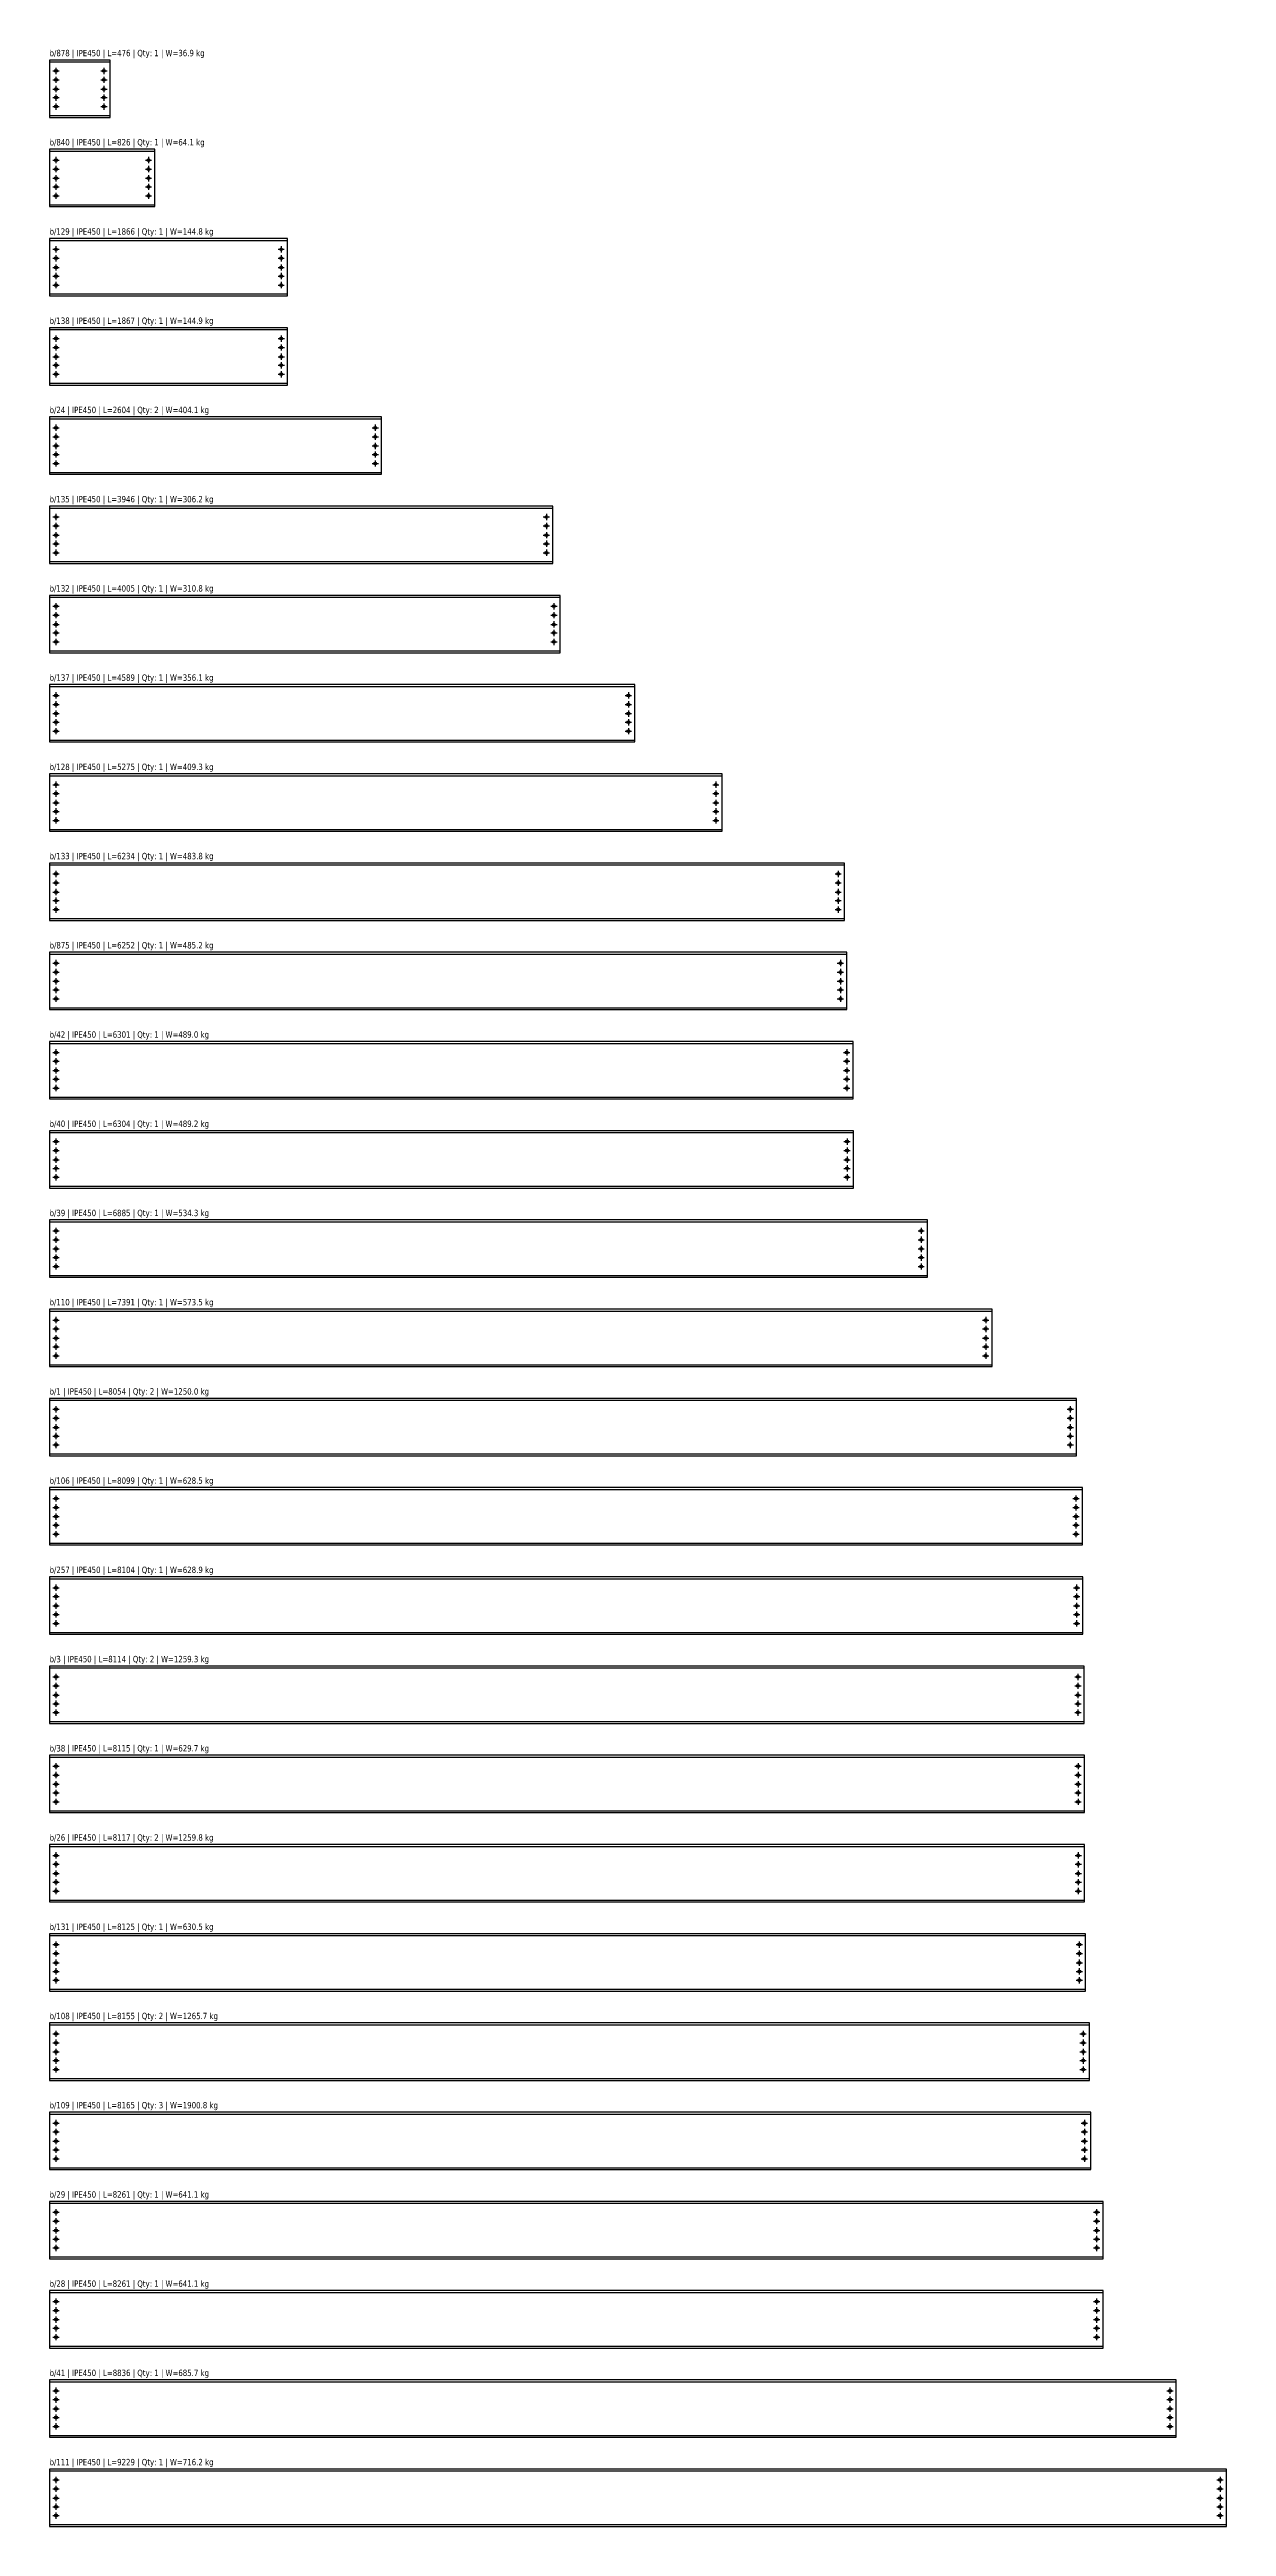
# Model space of a CAD drawing. Header units: millimetres. Extents: x 0 to 240831, y 0 to 45222.
# Drawn here: x 15000 to 24229, y 16000 to 35432 of the extents above; entities that cross this region are included whole.
import ezdxf
from ezdxf.enums import TextEntityAlignment as Align

# ---------------------------------------------------------------- set-up
doc = ezdxf.new("R2010")
doc.units = ezdxf.units.MM
doc.header["$LTSCALE"] = 1000
for name, color, linetype in [('IPE450', 2, 'Continuous'), ('PERFORACIONES', 1, 'Continuous'), ('TXT_GEN', 3, 'Continuous')]:
    doc.layers.add(name, color=color, linetype=linetype)
doc.styles.add('VERDNA', font='verdana.ttf', dxfattribs={"width": 0.8})

msp = doc.modelspace()

# ---------------------------------------------------------------- texts
at = {"layer": 'TXT_GEN', "style": 'VERDNA', "width": 0.8}
for s, p in [('b/878 | IPE450 | L=476 | Qty: 1 | W=36.9 kg', (15000, 35365)), ('b/840 | IPE450 | L=826 | Qty: 1 | W=64.1 kg', (15000, 34665)), ('b/129 | IPE450 | L=1866 | Qty: 1 | W=144.8 kg', (15000, 33965)), ('b/138 | IPE450 | L=1867 | Qty: 1 | W=144.9 kg', (15000, 33265)), ('b/24 | IPE450 | L=2604 | Qty: 2 | W=404.1 kg', (15000, 32565)), ('b/135 | IPE450 | L=3946 | Qty: 1 | W=306.2 kg', (15000, 31865)), ('b/132 | IPE450 | L=4005 | Qty: 1 | W=310.8 kg', (15000, 31165)), ('b/137 | IPE450 | L=4589 | Qty: 1 | W=356.1 kg', (15000, 30465)), ('b/128 | IPE450 | L=5275 | Qty: 1 | W=409.3 kg', (15000, 29765)), ('b/133 | IPE450 | L=6234 | Qty: 1 | W=483.8 kg', (15000, 29065)), ('b/875 | IPE450 | L=6252 | Qty: 1 | W=485.2 kg', (15000, 28365)), ('b/42 | IPE450 | L=6301 | Qty: 1 | W=489.0 kg', (15000, 27665)), ('b/40 | IPE450 | L=6304 | Qty: 1 | W=489.2 kg', (15000, 26965)), ('b/39 | IPE450 | L=6885 | Qty: 1 | W=534.3 kg', (15000, 26265)), ('b/110 | IPE450 | L=7391 | Qty: 1 | W=573.5 kg', (15000, 25565)), ('b/1 | IPE450 | L=8054 | Qty: 2 | W=1250.0 kg', (15000, 24865)), ('b/106 | IPE450 | L=8099 | Qty: 1 | W=628.5 kg', (15000, 24165)), ('b/257 | IPE450 | L=8104 | Qty: 1 | W=628.9 kg', (15000, 23465)), ('b/3 | IPE450 | L=8114 | Qty: 2 | W=1259.3 kg', (15000, 22765)), ('b/38 | IPE450 | L=8115 | Qty: 1 | W=629.7 kg', (15000, 22065)), ('b/26 | IPE450 | L=8117 | Qty: 2 | W=1259.8 kg', (15000, 21365)), ('b/131 | IPE450 | L=8125 | Qty: 1 | W=630.5 kg', (15000, 20665)), ('b/108 | IPE450 | L=8155 | Qty: 2 | W=1265.7 kg', (15000, 19965)), ('b/109 | IPE450 | L=8165 | Qty: 3 | W=1900.8 kg', (15000, 19265)), ('b/29 | IPE450 | L=8261 | Qty: 1 | W=641.1 kg', (15000, 18565)), ('b/28 | IPE450 | L=8261 | Qty: 1 | W=641.1 kg', (15000, 17865)), ('b/41 | IPE450 | L=8836 | Qty: 1 | W=685.7 kg', (15000, 17165)), ('b/111 | IPE450 | L=9229 | Qty: 1 | W=716.2 kg', (15000, 16465))]:
    msp.add_text(s, height=50, dxfattribs=at).set_placement(p, align=Align.BOTTOM_LEFT)

# ---------------------------------------------------------------- blocks, each defined once
blk = doc.blocks.new('d22')
at = {"layer": 'PERFORACIONES', "linetype": 'ByBlock'}
for p, q in [((-24.5, 0), (24.5, 0)), ((0, 24.5), (0, -24.5))]:
    blk.add_line(p, q, dxfattribs=at)
blk.add_circle((0, 0), 11, dxfattribs=at)

# ---------------------------------------------------------------- linework, layer by layer
at = {"layer": 'IPE450'}
for p, q in [((15000, 35335.4), (15476, 35335.4)), ((15000, 34914.6), (15476, 34914.6)), ((15000, 34635.4), (15826, 34635.4)), ((15000, 34214.6), (15826, 34214.6)), ((15000, 33935.4), (16866, 33935.4)), ((15000, 33514.6), (16866, 33514.6)), ((15000, 33235.4), (16867, 33235.4)), ((15000, 32814.6), (16867, 32814.6)), ((15000, 32535.4), (17604, 32535.4)), ((15000, 32114.6), (17604, 32114.6)), ((15000, 31835.4), (18946, 31835.4)), ((15000, 31414.6), (18946, 31414.6)), ((15000, 31135.4), (19005, 31135.4)), ((15000, 30714.6), (19005, 30714.6)), ((15000, 30435.4), (19589, 30435.4)), ((15000, 30014.6), (19589, 30014.6)), ((15000, 29735.4), (20275, 29735.4)), ((15000, 29314.6), (20275, 29314.6)), ((15000, 29035.4), (21234, 29035.4)), ((15000, 28614.6), (21234, 28614.6)), ((15000, 28335.4), (21252, 28335.4)), ((15000, 27914.6), (21252, 27914.6)), ((15000, 27635.4), (21301, 27635.4)), ((15000, 27214.6), (21301, 27214.6)), ((15000, 26935.4), (21304, 26935.4)), ((15000, 26514.6), (21304, 26514.6)), ((15000, 26235.4), (21885, 26235.4)), ((15000, 25814.6), (21885, 25814.6)), ((15000, 25535.4), (22391, 25535.4)), ((15000, 25114.6), (22391, 25114.6)), ((15000, 24835.4), (23054, 24835.4)), ((15000, 24414.6), (23054, 24414.6)), ((15000, 24135.4), (23099, 24135.4)), ((15000, 23714.6), (23099, 23714.6)), ((15000, 23435.4), (23104, 23435.4)), ((15000, 23014.6), (23104, 23014.6)), ((15000, 22735.4), (23114, 22735.4)), ((15000, 22314.6), (23114, 22314.6)), ((15000, 22035.4), (23115, 22035.4)), ((15000, 21614.6), (23115, 21614.6)), ((15000, 21335.4), (23117, 21335.4)), ((15000, 20914.6), (23117, 20914.6)), ((15000, 20635.4), (23125, 20635.4)), ((15000, 20214.6), (23125, 20214.6)), ((15000, 19935.4), (23155, 19935.4)), ((15000, 19514.6), (23155, 19514.6)), ((15000, 19235.4), (23165, 19235.4)), ((15000, 18814.6), (23165, 18814.6)), ((15000, 18535.4), (23261, 18535.4)), ((15000, 18114.6), (23261, 18114.6)), ((15000, 17835.4), (23261, 17835.4)), ((15000, 17414.6), (23261, 17414.6)), ((15000, 17135.4), (23836, 17135.4)), ((15000, 16714.6), (23836, 16714.6)), ((15000, 16435.4), (24229, 16435.4)), ((15000, 16014.6), (24229, 16014.6))]:
    msp.add_line(p, q, dxfattribs=at)
for points in [[(15000, 34900), (15476, 34900), (15476, 35350), (15000, 35350)], [(15000, 34200), (15826, 34200), (15826, 34650), (15000, 34650)], [(15000, 33500), (16866, 33500), (16866, 33950), (15000, 33950)], [(15000, 32800), (16867, 32800), (16867, 33250), (15000, 33250)], [(15000, 32100), (17604, 32100), (17604, 32550), (15000, 32550)], [(15000, 31400), (18946, 31400), (18946, 31850), (15000, 31850)], [(15000, 30700), (19005, 30700), (19005, 31150), (15000, 31150)], [(15000, 30000), (19589, 30000), (19589, 30450), (15000, 30450)], [(15000, 29300), (20275, 29300), (20275, 29750), (15000, 29750)], [(15000, 28600), (21234, 28600), (21234, 29050), (15000, 29050)], [(15000, 27900), (21252, 27900), (21252, 28350), (15000, 28350)], [(15000, 27200), (21301, 27200), (21301, 27650), (15000, 27650)], [(15000, 26500), (21304, 26500), (21304, 26950), (15000, 26950)], [(15000, 25800), (21885, 25800), (21885, 26250), (15000, 26250)], [(15000, 25100), (22391, 25100), (22391, 25550), (15000, 25550)], [(15000, 24400), (23054, 24400), (23054, 24850), (15000, 24850)], [(15000, 23700), (23099, 23700), (23099, 24150), (15000, 24150)], [(15000, 23000), (23104, 23000), (23104, 23450), (15000, 23450)], [(15000, 22300), (23114, 22300), (23114, 22750), (15000, 22750)], [(15000, 21600), (23115, 21600), (23115, 22050), (15000, 22050)], [(15000, 20900), (23117, 20900), (23117, 21350), (15000, 21350)], [(15000, 20200), (23125, 20200), (23125, 20650), (15000, 20650)], [(15000, 19500), (23155, 19500), (23155, 19950), (15000, 19950)], [(15000, 18800), (23165, 18800), (23165, 19250), (15000, 19250)], [(15000, 18100), (23261, 18100), (23261, 18550), (15000, 18550)], [(15000, 17400), (23261, 17400), (23261, 17850), (15000, 17850)], [(15000, 16700), (23836, 16700), (23836, 17150), (15000, 17150)], [(15000, 16000), (24229, 16000), (24229, 16450), (15000, 16450)]]:
    msp.add_lwpolyline(points, close=True, dxfattribs=at)

# ---------------------------------------------------------------- block references
for p in [(15050, 35265), (15050, 35195), (15426, 35265), (15426, 35195), (15050, 35122.5), (15050, 35055), (15050, 34985), (15426, 35122.5), (15426, 35055), (15426, 34985), (15050, 34565), (15050, 34495), (15050, 34422.5), (15776, 34565), (15776, 34495), (15776, 34422.5), (15050, 34355), (15050, 34285), (15776, 34355), (15776, 34285), (15050, 33865), (15050, 33795), (16816, 33865), (16816, 33795), (15050, 33722.5), (15050, 33655), (16816, 33722.5), (16816, 33655), (15050, 33585), (16816, 33585), (15050, 33165), (15050, 33095), (15050, 33022.5), (16817, 33165), (16817, 33095), (16817, 33022.5), (15050, 32955), (15050, 32885), (16817, 32955), (16817, 32885), (15050, 32465), (17554, 32465), (15050, 32395), (15050, 32322.5), (15050, 32255), (17554, 32395), (17554, 32322.5), (17554, 32255), (15050, 32185), (17554, 32185), (15050, 31765), (15050, 31695), (18896, 31765), (18896, 31695), (15050, 31622.5), (15050, 31555), (15050, 31485), (18896, 31622.5), (18896, 31555), (18896, 31485), (15050, 31065), (15050, 30995), (15050, 30922.5), (18955, 31065), (18955, 30995), (18955, 30922.5), (15050, 30855), (15050, 30785), (18955, 30855), (18955, 30785), (15050, 30365), (15050, 30295), (19539, 30365), (19539, 30295), (15050, 30222.5), (15050, 30155), (19539, 30222.5), (19539, 30155), (15050, 30085), (19539, 30085), (15050, 29665), (15050, 29595), (15050, 29522.5), (20225, 29665), (20225, 29595), (20225, 29522.5), (15050, 29455), (15050, 29385), (20225, 29455), (20225, 29385), (15050, 28965), (21184, 28965), (15050, 28895), (15050, 28822.5), (15050, 28755), (21184, 28895), (21184, 28822.5), (21184, 28755), (15050, 28685), (21184, 28685), (15050, 28265), (15050, 28195), (21202, 28265), (21202, 28195), (15050, 28122.5), (15050, 28055), (15050, 27985), (21202, 28122.5), (21202, 28055), (21202, 27985), (15050, 27565), (15050, 27495), (15050, 27422.5), (21251, 27565), (21251, 27495), (21251, 27422.5), (15050, 27355), (15050, 27285), (21251, 27355), (21251, 27285), (15050, 26865), (15050, 26795), (21254, 26865), (21254, 26795), (15050, 26722.5), (15050, 26655), (21254, 26722.5), (21254, 26655), (15050, 26585), (21254, 26585), (15050, 26165), (15050, 26095), (15050, 26022.5), (21835, 26165), (21835, 26095), (21835, 26022.5), (15050, 25955), (15050, 25885), (21835, 25955), (21835, 25885), (15050, 25465), (22341, 25465), (15050, 25395), (15050, 25322.5), (15050, 25255), (22341, 25395), (22341, 25322.5), (22341, 25255), (15050, 25185), (22341, 25185), (15050, 24765), (15050, 24695), (23004, 24765), (23004, 24695), (15050, 24622.5), (15050, 24555), (15050, 24485), (23004, 24622.5), (23004, 24555), (23004, 24485), (15050, 24065), (15050, 23995), (15050, 23922.5), (23049, 24065), (23049, 23995), (23049, 23922.5), (15050, 23855), (15050, 23785), (23049, 23855), (23049, 23785), (15050, 23365), (15050, 23295), (23054, 23365), (23054, 23295), (15050, 23222.5), (15050, 23155), (23054, 23222.5), (23054, 23155), (15050, 23085), (23054, 23085), (15050, 22665), (15050, 22595), (15050, 22522.5), (23064, 22665), (23064, 22595), (23064, 22522.5), (15050, 22455), (15050, 22385), (23064, 22455), (23064, 22385), (15050, 21965), (23065, 21965), (15050, 21895), (15050, 21822.5), (15050, 21755), (23065, 21895), (23065, 21822.5), (23065, 21755), (15050, 21685), (23065, 21685), (15050, 21265), (15050, 21195), (23067, 21265), (23067, 21195), (15050, 21122.5), (15050, 21055), (15050, 20985), (23067, 21122.5), (23067, 21055), (23067, 20985), (15050, 20565), (15050, 20495), (15050, 20422.5), (23075, 20565), (23075, 20495), (23075, 20422.5), (15050, 20355), (15050, 20285), (23075, 20355), (23075, 20285), (15050, 19865), (23105, 19865), (15050, 19795), (15050, 19722.5), (15050, 19655), (23105, 19795), (23105, 19722.5), (23105, 19655), (15050, 19585), (23105, 19585), (15050, 19165), (15050, 19095), (15050, 19022.5), (23115, 19165), (23115, 19095), (23115, 19022.5), (15050, 18955), (15050, 18885), (23115, 18955), (23115, 18885), (15050, 18465), (23211, 18465), (15050, 18395), (15050, 18322.5), (15050, 18255), (23211, 18395), (23211, 18322.5), (23211, 18255), (15050, 18185), (23211, 18185), (15050, 17765), (15050, 17695), (23211, 17765), (23211, 17695), (15050, 17622.5), (15050, 17555), (15050, 17485), (23211, 17622.5), (23211, 17555), (23211, 17485), (15050, 17065), (15050, 16995), (15050, 16922.5), (23786, 17065), (23786, 16995), (23786, 16922.5), (15050, 16855), (15050, 16785), (23786, 16855), (23786, 16785), (15050, 16365), (24179, 16365), (15050, 16295), (15050, 16222.5), (15050, 16155), (24179, 16295), (24179, 16222.5), (24179, 16155), (15050, 16085), (24179, 16085)]:
    msp.add_blockref('d22', p, dxfattribs=at)

msp.set_redraw_order([(e.dxf.handle, doc.entitydb.next_handle()) for e in msp.query("TEXT MTEXT ATTDEF DIMENSION ARC_DIMENSION")])  # texts and dimensions are drawn at this point

doc.saveas('drawing.dxf')
